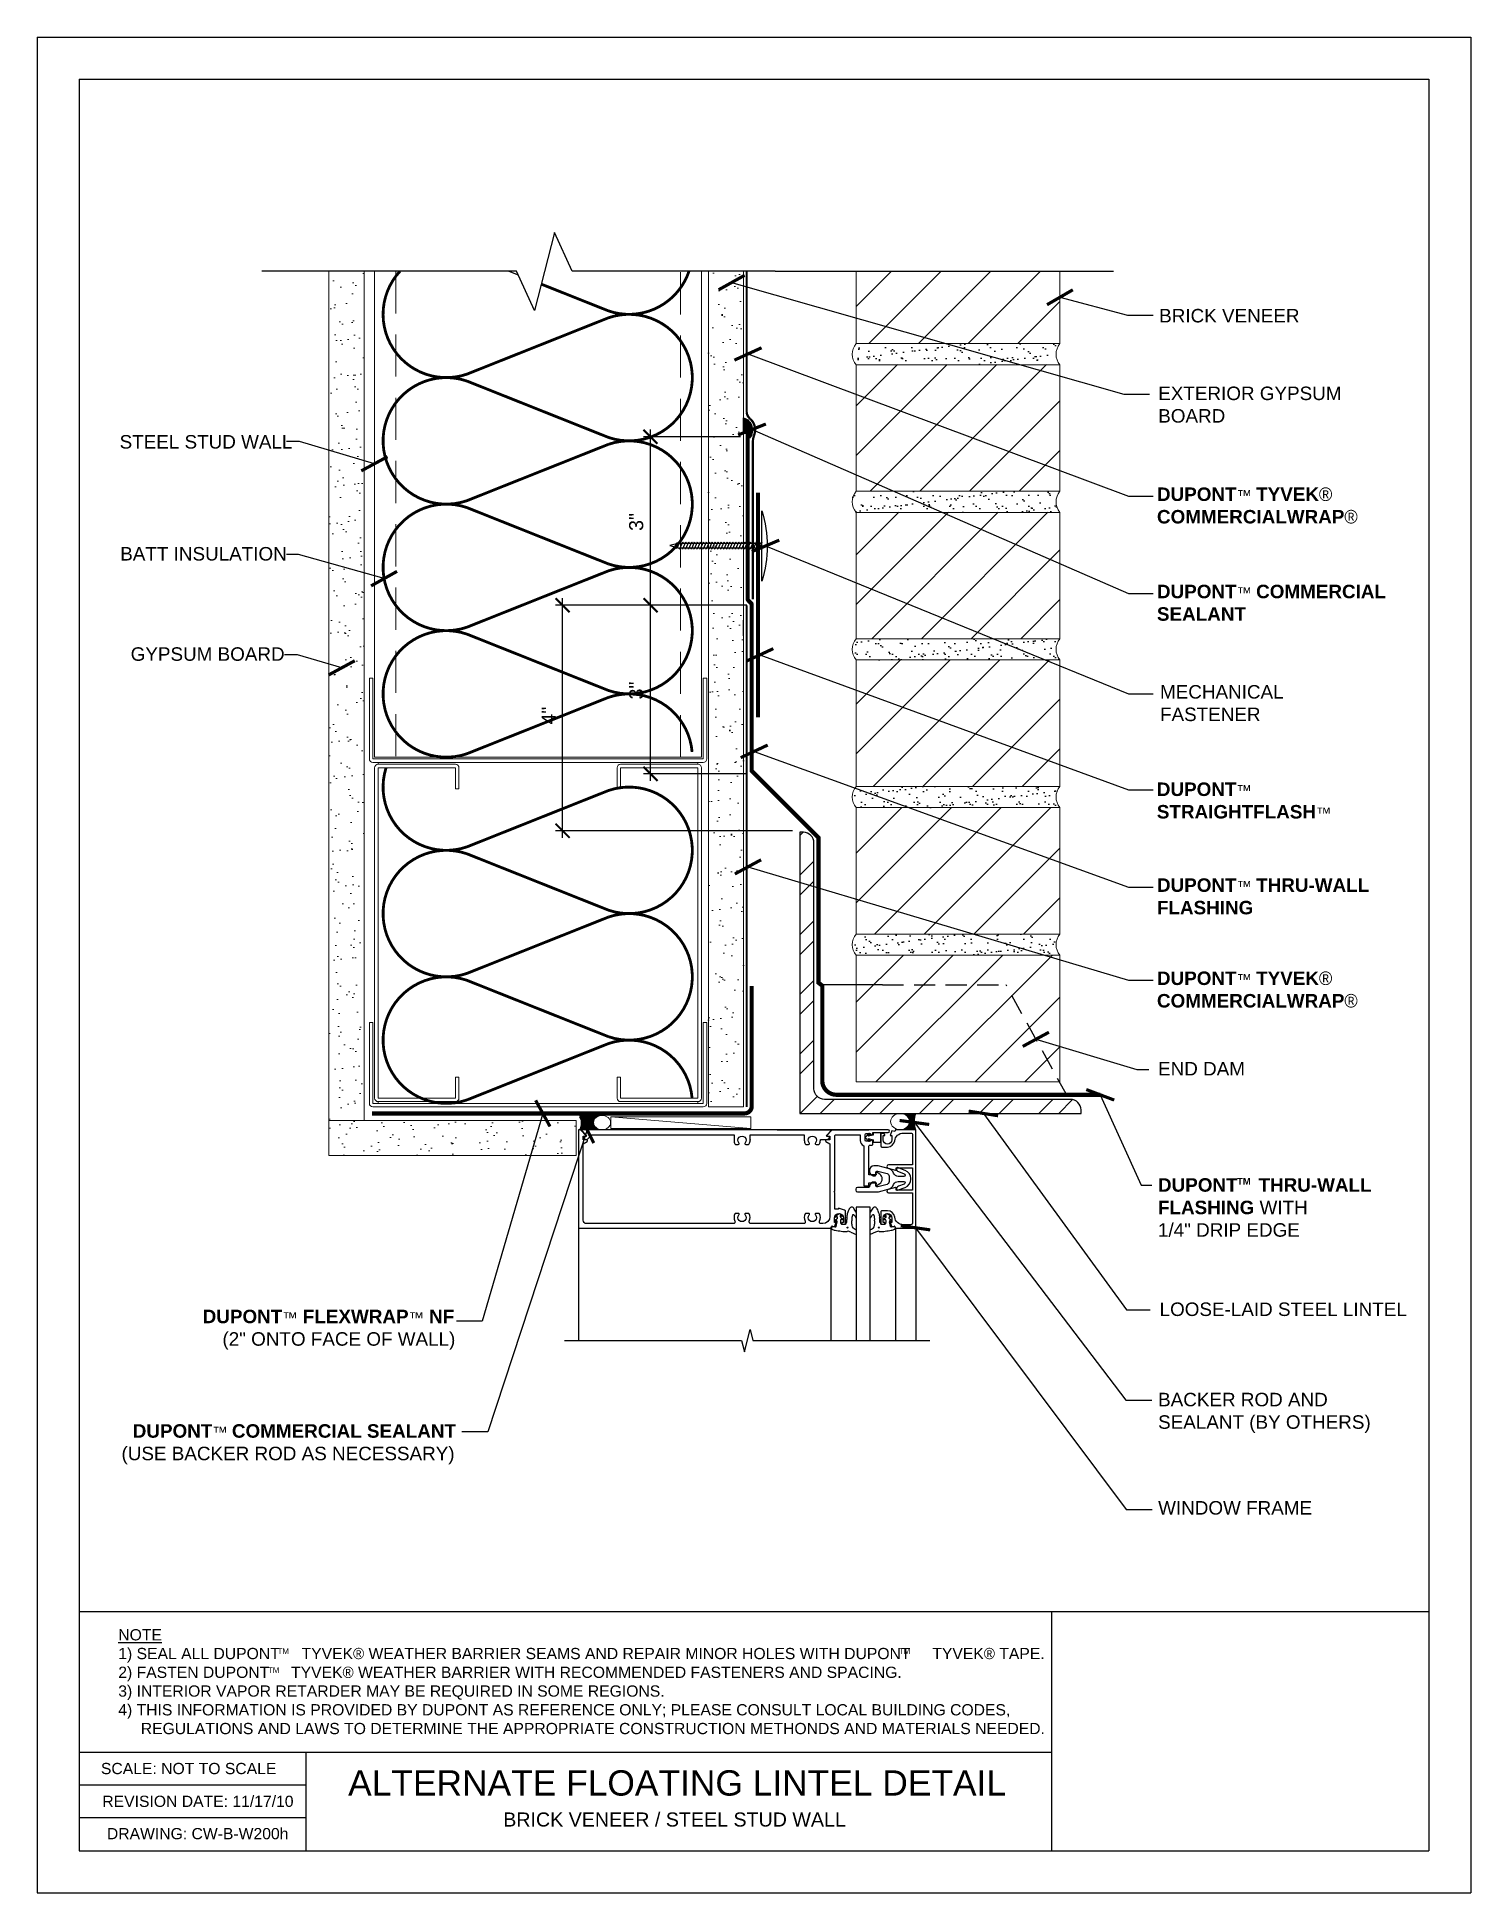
# Model space of a CAD drawing. Extents: x 520 to 545.5, y 238.7 to 271.7.
import ezdxf

# ---------------------------------------------------------------- set-up
doc = ezdxf.new("R2010")
doc.units = 0
doc.header["$LTSCALE"] = 1.5
doc.header["$MEASUREMENT"] = 0
doc.header["$PDMODE"] = 34
doc.linetypes.add('DASHED', pattern=[0.75, 0.5, -0.25])
doc.linetypes.add('HIDDEN', pattern=[0.375, 0.25, -0.125])
doc.layers.get('0').update_dxf_attribs({"color": 8, "linetype": 'CONTINUOUS'})
doc.layers.get('Defpoints').update_dxf_attribs({"linetype": 'CONTINUOUS'})
for name, color, linetype in [('8x11-ttb$0$B', 5, 'CONTINUOUS'), ('CMU', 250, 'CONTINUOUS'), ('DuPont Self-Adhered Flashing', 252, 'CONTINUOUS'), ('DuPont Thru-Wall Flashing', 252, 'CONTINUOUS'), ('INSULATION', 241, 'CONTINUOUS'), ('SEALANT', 250, 'CONTINUOUS'), ('Storefront Window', 250, 'CONTINUOUS'), ('StraightFlash', 252, 'CONTINUOUS'), ('STRUCTURE', 250, 'CONTINUOUS'), ('TEXT', 7, 'CONTINUOUS')]:
    doc.layers.add(name, color=color, linetype=linetype)
for name, color, linetype, lineweight in [('A-Backer Rod', 250, 'CONTINUOUS', 15), ('A-Sealant', 250, 'CONTINUOUS', 15), ('brick', 250, 'CONTINUOUS', 5), ('Gyp Board', 250, 'CONTINUOUS', 20), ('Metal Stud', 250, 'CONTINUOUS', 18), ('Shims', 250, 'CONTINUOUS', 25)]:
    doc.layers.add(name, color=color, linetype=linetype, lineweight=lineweight)
doc.layers.add('TYVEK Commercial Wrap D', color=7, linetype='DASHED', true_color=0x00538e)
doc.layers.add('Tyvek CommercialWrap', color=7, linetype='DASHED', true_color=0x00538e)
doc.layers.add('VIEWPORT', color=7, linetype='CONTINUOUS', plot=False)
doc.styles.add('DETAILS', font='sanss___.ttf', dxfattribs={"height": 1})
doc.styles.add('MS-STANDARD', font='ARIAL.TTF')
doc.dimstyles.new('ARCH_1_1-2_IN', dxfattribs={"dimscale": 0, "dimtxt": 0.09375, "dimasz": 0.09375, "dimexe": 0.0625, "dimexo": 0.0625, "dimgap": 0.0625, "dimtad": 1, "dimdec": 4, "dimlfac": 8, "dimzin": 3, "dimdsep": 46, "dimlunit": 4, "dimtxsty": 'Standard', "dimblk1": 'ARCHTICK', "dimblk2": 'ARCHTICK', "dimsah": 1, "dimcen": 0.0625, "dimdle": 0.0625, "dimclrd": 256, "dimclre": 256, "dimclrt": 256, "dimadec": 0, "dimazin": 0, "dimtfac": 1, "dimtdec": 4, "dimtmove": 0, "dimatfit": 3, "dimldrblk": 'ARCHTICK', "dimfxl": 1, "dimfrac": 2, "dimtolj": 1, "dimtzin": 0, "dimlwd": -1, "dimlwe": -1, "dimarcsym": 0})
doc.dimstyles.new('MS-ARCH_6_IN', dxfattribs={"dimtxt": 0.25, "dimasz": 0.25, "dimexe": 0.125, "dimexo": 0.125, "dimgap": 0.125, "dimtad": 1, "dimdec": 4, "dimzin": 3, "dimdsep": 46, "dimlunit": 4, "dimtxsty": 'MS-STANDARD', "dimblk1": 'ARCHTICK', "dimblk2": 'ARCHTICK', "dimsah": 1, "dimcen": 0.25, "dimdle": 0.125, "dimclrd": 256, "dimclre": 256, "dimclrt": 256, "dimadec": 0, "dimazin": 0, "dimtfac": 1, "dimtdec": 4, "dimtmove": 0, "dimatfit": 3, "dimldrblk": 'ARCHTICK', "dimfxl": 1, "dimfrac": 2, "dimtolj": 1, "dimtzin": 0, "dimlwd": -1, "dimlwe": -1, "dimarcsym": 0})

msp = doc.modelspace()

# ---------------------------------------------------------------- texts
at = {"layer": 'TEXT', "style": 'DETAILS'}
for s, insert, char_height, width, attachment_point in [('BRICK VENEER', (539.9955821485521, 266.8375684895614), 0.239999999976, 6.521350676943849, 1), ('EXTERIOR GYPSUM \\PBOARD', (539.9787749994234, 265.4563250653628), 0.239999999976, 6.521350676943849, 1), ('STEEL STUD WALL', (521.506696810693, 264.5946531192719), 0.239999999976, 6.521350676943849, 1), ('{\\fSansSerif|b1|i0|c2|p2;DUPONT\\fArial|b0|i0|c0|p32;\\H0.8125x;™\\fArial|b1|i0|c0|p32; \\fSansSerif|b1|i0|c2|p2;\\H1.2308x;TYVEK\\fSymbol|b0|i0|c2|p18;â} \\P{\\fSansSerif|b1|i0|c2|p2;COMMERCIALWRAP\\fSymbol|b0|i0|c2|p18;â}', (539.9562706651377, 263.6625639498104), 0.239999999976, 7.112845512646311, 1), ('BATT INSULATION', (521.5177880978558, 262.6036529996184), 0.239999999976, 6.521350676943849, 1), ('{\\fSansSerif|b1|i0|c2|p2;DUPONT\\fArial|b0|i0|c0|p32;\\H0.8125x;™\\fArial|b1|i0|c0|p32; \\H1.2308x;COMMERCIAL\\PSEALANT}', (539.9562706651377, 261.9328874747523), 0.239999999976, 7.112845512646311, 1), ('GYPSUM BOARD', (521.7037244941916, 260.8203846187851), 0.239999999976, 6.521350676943849, 1), ('MECHANICAL \\PFASTENER ', (540.0105227017107, 260.1484298486801), 0.239999999976, 6.521350676943849, 1), ('{\\fSansSerif|b1|i0|c2|p2;\\H0.99997x;DUPONT\\fArial|b0|i0|c0|p32;\\H0.8125x;™\\fArial|b1|i0|c0|p32; \\P\\H1.2308x;STRAIGHTFLASH\\fArial|b0|i0|c0|p32;\\H0.81248x;™}', (539.9540835790558, 258.4163203563328), 0.239999999976, 6.521350676943849, 1), ('{\\fSansSerif|b1|i0|c2|p2;DUPONT\\fArial|b0|i0|c0|p32;\\H0.8125x;™\\fArial|b1|i0|c0|p32; \\H1.2308x;THRU-WALL\\PFLASHING}', (539.9562706651377, 256.7119699730245), 0.239999999976, 7.112845512646311, 1), ('{\\fSansSerif|b1|i0|c2|p2;DUPONT\\fArial|b0|i0|c0|p32;\\H0.8125x;™\\fArial|b1|i0|c0|p32; \\fSansSerif|b1|i0|c2|p2;\\H1.2308x;TYVEK\\fSymbol|b0|i0|c2|p18;â} \\P{\\fSansSerif|b1|i0|c2|p2;COMMERCIALWRAP\\fSymbol|b0|i0|c2|p18;â}', (539.9562706651377, 255.0553054635427), 0.239999999976, 7.112845512646311, 1), ('END DAM', (539.9755754528528, 253.4464779593961, -2.979996827461446e-09), 0.239999999976, 6.521350676943849, 1), ('\\A1;{\\fSansSerif|b1|i0|c2|p2;DUPONT    THRU-WALL\\PFLASHING} WITH \\P1/4" DRIP EDGE', (539.9746110141955, 250.85797812849), 0.24, 5.838992667675484, 4), ('LOOSE-LAID STEEL LINTEL', (540.0032170914815, 249.1694183401005), 0.239999999976, 4.621336978277805, 1), ('\\pi2.1509;{\\fSansSerif|b1|i0|c2|p2;DUPONT\\fArial|b0|i0|c0|p32;\\H0.8125x;™\\fSansSerif|b1|i0|c2|p2;\\H1.2308x; FLEXWRAP\\fArial|b0|i0|c0|p32;\\H0.81248x;™\\fSansSerif|b1|i0|c2|p2;\\H1.2308x; NF\\fSansSerif|b0|i0|c2|p2; }\\P\\pi2.5023;(2" ONTO FACE OF WALL)', (520.8334154509271, 249.0413348116435), 0.239999999976, 6.521350676943849, 1), ('BACKER ROD AND \\PSEALANT (BY OTHERS)', (539.9766086951979, 247.5635144868827), 0.239999999976, 6.521350676943849, 1), ('\\pi1.421;{\\fSansSerif|b1|i0|c2|p2;DUPONT\\fArial|b0|i0|c0|p32;\\H0.8125x;™\\fArial|b1|i0|c0|p32; \\H1.2308x;COMMERCIAL SEALANT\\P\\pi1.2207;\\fArial|b0|i0|c0|p32;\\H0.99998x;(USE BACKER ROD AS NECESSARY)}', (520.3194845911639, 247.0050703824543), 0.239999999976, 7.112845512646311, 1), ('WINDOW FRAME', (539.9773843268308, 245.6383514920592), 0.239999999976, 6.521350676943849, 1), ('{\\LNOTE}\\P1) SEAL ALL DUPONT     TYVEK{\\fSymbol|b0|i0|c2|p18;â} WEATHER BARRIER SEAMS AND REPAIR MINOR HOLES WITH DUPONT     TYVEK{\\fSymbol|b0|i0|c2|p18;â} TAPE.\\P2) FASTEN DUPONT     TYVEK{\\fSymbol|b0|i0|c2|p18;â} WEATHER BARRIER WITH RECOMMENDED FASTENERS AND SPACING.\\P3) INTERIOR VAPOR RETARDER MAY BE REQUIRED IN SOME REGIONS.\\P\\pi-0.4,l0.4;4) THIS INFORMATION IS PROVIDED BY DUPONT AS REFERENCE ONLY; PLEASE CONSULT LOCAL BUILDING CODES, \\P\\pi0;REGULATIONS AND LAWS TO DETERMINE THE APPROPRIATE CONSTRUCTION METHONDS AND MATERIALS NEEDED.', (521.4828874191251, 243.3605596774662), 0.2, 17.86766613901219, 1), ('TM', (524.3166664497546, 243.018522808153), 0.1, 8.310000000000002, 1), ('TM', (535.3669457802641, 243.0215165398849), 0.1, 8.310000000000002, 1), ('TM', (524.1466891809594, 242.6832874440815), 0.1, 8.310000000000002, 1), ('\\pi-0.033334,l0.033334,t0.1;SCALE: NOT TO SCALE', (521.1744466556706, 240.9824682274755), 0.2, 16.26451670448571, 1), ('\\pi0.96349;{\\H0.9x;ALTERNATE FLOATING LINTEL DETAIL \\P\\pi3.7223;\\H0.55556x;BRICK VENEER / STEEL STUD WALL}', (524.6074203935159, 240.8507600354401), 0.5, 13.39364764594225, 1), ('\\pi-0.033334,l0.033334,t0.1;REVISION DATE: 11/17/10', (521.199372851552, 240.3994314952547), 0.2, 16.26451670448571, 1), ('\\pi-0.033334,l0.033334,t0.1;DRAWING: CW-B-W200h', (521.2806892412159, 239.8243955528471), 0.2, 16.26451670448571, 1)]:
    msp.add_mtext(s, dxfattribs=dict(at, insert=insert, char_height=char_height, width=width, attachment_point=attachment_point))
at = {"layer": 'TEXT', "insert": (541.3813516521186, 251.3228667950214), "char_height": 0.12, "attachment_point": 4, "style": 'DETAILS'}
msp.add_mtext('{\\fSansSerif|b1|i0|c2|p2;TM}', dxfattribs=at)

# ---------------------------------------------------------------- blocks, each defined once
blk = doc.blocks.new('_ArchTick')
at = {"color": 0, "linetype": 'ByBlock', "const_width": 0.15}
blk.add_lwpolyline([(-0.5, -0.5), (0.5, 0.5)], dxfattribs=at)
blk = doc.blocks.new('*D1')
at = {"layer": 'Defpoints', "color": 0}
for p in [(1501.951557127201, 1201.213245308938, 2.979996827461446e-09), (1503.598577672311, 1201.213245308938, 5.959993654922892e-09), (1506.167910416462, 1197.202822316082, -2.979996827461446e-09)]:
    blk.add_point(p, dxfattribs=at)
at = {"layer": 'TEXT'}
for p, q in [((1503.473577672311, 1201.213245308938, 2.979996827461446e-09), (1501.826557127201, 1201.213245308938, 2.979996827461446e-09)), ((1501.951557127201, 1197.077822316082, 2.979996827461446e-09), (1501.951557127201, 1201.338245308938, 2.979996827461446e-09)), ((1506.042910416462, 1197.202822316082, 2.979996827461446e-09), (1501.826557127201, 1197.202822316082, 2.979996827461446e-09))]:
    blk.add_line(p, q, dxfattribs=at)
at = {"layer": 'TEXT', "xscale": 0.25, "yscale": 0.25, "zscale": 0.25}
for p, rotation in [((1501.951557127201, 1201.213245308938, 2.979996827461446e-09), 90), ((1501.951557127201, 1197.202822316082, 2.979996827461446e-09), 270)]:
    blk.add_blockref('_ArchTick', p, dxfattribs=dict(at, rotation=rotation))
at = {"layer": 'TEXT', "insert": (1501.701557127201, 1199.250298483298, 2.979996827461446e-09), "char_height": 0.25, "attachment_point": 5, "rotation": 90, "style": 'MS-STANDARD'}
blk.add_mtext('\\A1;4"', dxfattribs=at)
blk = doc.blocks.new('*D2')
at = {"layer": 'Defpoints', "color": 0}
for p in [(1503.514342279611, 1204.210693547218, 2.979996827461446e-09), (1505.242127748783, 1204.210693547218), (1505.354025099271, 1201.213245308938, 2.979996827461446e-09)]:
    blk.add_point(p, dxfattribs=at)
at = {"layer": 'TEXT'}
for p, q in [((1505.117127748783, 1204.210693547218, 2.979996827461446e-09), (1503.389342279611, 1204.210693547218, 2.979996827461446e-09)), ((1503.514342279611, 1201.088245308938, 2.979996827461446e-09), (1503.514342279611, 1204.335693547218, 2.979996827461446e-09)), ((1505.229025099271, 1201.213245308938, 2.979996827461446e-09), (1503.389342279611, 1201.213245308938, 2.979996827461446e-09))]:
    blk.add_line(p, q, dxfattribs=at)
at = {"layer": 'TEXT', "xscale": 0.25, "yscale": 0.25, "zscale": 0.25}
for p, rotation in [((1503.514342279611, 1204.210693547218, 2.979996827461446e-09), 90), ((1503.514342279611, 1201.213245308938, 2.979996827461446e-09), 270)]:
    blk.add_blockref('_ArchTick', p, dxfattribs=dict(at, rotation=rotation))
at = {"layer": 'TEXT', "insert": (1503.26161376665, 1202.69402509365, 2.979996827461446e-09), "char_height": 0.25, "attachment_point": 5, "rotation": 90, "style": 'MS-STANDARD'}
blk.add_mtext('\\A1;3"', dxfattribs=at)
blk = doc.blocks.new('*D3')
at = {"layer": 'Defpoints', "color": 0}
for p in [(1503.514342279611, 1201.213245308938, 2.979996827461446e-09), (1505.242127748783, 1201.213245308938), (1505.354025099271, 1198.215797070658, 2.979996827461446e-09)]:
    blk.add_point(p, dxfattribs=at)
at = {"layer": 'TEXT'}
for p, q in [((1505.117127748783, 1201.213245308938, 2.979996827461446e-09), (1503.389342279611, 1201.213245308938, 2.979996827461446e-09)), ((1503.514342279611, 1198.090797070658, 2.979996827461446e-09), (1503.514342279611, 1201.338245308938, 2.979996827461446e-09)), ((1505.229025099271, 1198.215797070658, 2.979996827461446e-09), (1503.389342279611, 1198.215797070658, 2.979996827461446e-09))]:
    blk.add_line(p, q, dxfattribs=at)
at = {"layer": 'TEXT', "xscale": 0.25, "yscale": 0.25, "zscale": 0.25}
for p, rotation in [((1503.514342279611, 1201.213245308938, 2.979996827461446e-09), 90), ((1503.514342279611, 1198.215797070658, 2.979996827461446e-09), 270)]:
    blk.add_blockref('_ArchTick', p, dxfattribs=dict(at, rotation=rotation))
at = {"layer": 'TEXT', "insert": (1503.26161376665, 1199.69657685537, 2.979996827461446e-09), "char_height": 0.25, "attachment_point": 5, "rotation": 90, "style": 'MS-STANDARD'}
blk.add_mtext('\\A1;3"', dxfattribs=at)

# ---------------------------------------------------------------- dimensions: what is measured, and where the dimension line sits
at = {"layer": 'TEXT'}
for base, p1, p2, picture, middle in [((530.9483896048941, 264.5657408452519, 2.979996827461446e-09), (532.7880724245535, 261.5682926069719, 2.979996827461446e-09), (532.6761750740664, 264.5657408452519), '*D2', (530.9483896048939, 263.0490723916844, 2.979996827461446e-09)), ((529.3856044524841, 261.5682926069719, 2.979996827461446e-09), (533.6019577417449, 257.5578696141158, -2.979996827461446e-09), (531.0326249975944, 261.5682926069719, 5.959993654922892e-09), '*D1', (529.3856044524839, 259.6053457813323, 2.979996827461446e-09)), ((530.9483896048941, 261.5682926069719, 2.979996827461446e-09), (532.7880724245535, 258.570844368692, 2.979996827461446e-09), (532.6761750740664, 261.5682926069719), '*D3', (530.9483896048939, 260.0516241534044, 2.979996827461446e-09))]:
    dim = msp.add_linear_dim(base=base, p1=p1, p2=p2, angle=90, dimstyle='MS-ARCH_6_IN', dxfattribs=at)
    dim.commit()
    dim.dimension.update_dxf_attribs({"geometry": picture, "text_midpoint": middle, "dimtype": 128, "insert": (-972.565952674717, -939.6449527019658)})

# ---------------------------------------------------------------- hatches: boundary and pattern name
at = {"layer": 'brick'}
h = msp.add_hatch(dxfattribs=at)
h.set_pattern_fill('_USER', color=256, scale=0.625, angle=45, style=0, pattern_type=0)
h.set_pattern_definition([(45, (415.4628217438435, 423.5111520633036), (-0.4419417382415922, 0.4419417382415922), [])])
h.paths.add_polyline_path([(538.2301988462589, 263.5977305140539), (538.2301988462584, 265.8477305140539), (534.6051988462586, 265.8477305140539), (534.6051988462586, 263.5977305140539)])
h.paths.add_polyline_path([(538.2301988462586, 260.9727305140539), (538.2301988462586, 263.2227305140539), (534.6051988462586, 263.2227305140539), (534.6051988462586, 260.9727305140539)])
h.paths.add_polyline_path([(534.6051988462589, 260.5977305140539), (534.6051988462586, 258.3477305140539), (538.2301988462586, 258.3477305140539), (538.2301988462586, 260.5977305140539)])
h.paths.add_polyline_path([(534.6051988462586, 257.9727305140539), (534.6051988462586, 255.7227305140539), (538.2301988462586, 255.7227305140539), (538.2301988462586, 257.9727305140539)])
h.paths.add_polyline_path([(538.2301988462586, 255.3477305140539), (534.6051988462586, 255.3477305140539), (534.6051988462589, 254.9727305140536), (537.1136347629717, 254.9727305140539), (538.1486333481287, 253.0977305140536), (538.2301988462589, 253.0977305140539)])
h.paths.add_polyline_path([(537.1136347629717, 254.9727305140539), (534.6051988462589, 254.9727305140539), (534.6051988462586, 253.0977305140539), (538.1486333481287, 253.0977305140536)], flags=16)
h.paths.add_polyline_path([(538.2301988462586, 267.5088683484621), (534.6051988462584, 267.5088683484621), (534.6051988462584, 266.2227305140539), (538.2301988462586, 266.2227305140539)])
at = {"layer": 'CMU'}
h = msp.add_hatch(dxfattribs=at)
h.set_pattern_fill('AR-SAND', color=256, scale=0.15, style=0)
h.set_pattern_definition([(37.50000000000001, (214.0744866584457, 278.9051425568107), (-0.009449003716441223, 0.2890235653519738), [0, -0.228, 0, -0.255, 0, -0.24375]), (7.499999999999999, (214.0744866584457, 278.9051425568107), (0.2654665057901591, 0.423321909784461), [0, -0.123, 0, -0.2055, 0, -0.07875]), (327.5, (213.8899866584457, 278.9051425568107), (0.4671212792627242, 0.0008488580305446746), [0, -0.075, 0, -0.27, 0, -0.3525]), (317.5, (213.8899866584457, 278.9051425568107), (0.450918990685844, 0.1316513347401374), [0, -0.0375, 0, -0.177, 0, -0.2025])])
h.paths.add_polyline_path([(538.2301988462586, 266.2198637799809), (534.6051988462586, 266.2198637799809, 0.3636398934486824), (534.6051988462586, 265.8448637799809), (538.2301988462586, 265.8448637799809, -0.3636398934486824)])
h.paths.add_polyline_path([(538.2301988462586, 263.5948637799809), (534.6051988462586, 263.5948637799809, 0.3636398934486824), (534.6051988462586, 263.2198637799809), (538.2301988462586, 263.2198637799809, -0.3636398934486824)])
h.paths.add_polyline_path([(538.2301988462586, 260.9698637799809), (534.6051988462586, 260.9698637799809, 0.3636398934486845), (534.6051988462586, 260.5948637799809), (538.2301988462586, 260.5948637799809, -0.3636398934486845)])
h.paths.add_polyline_path([(538.2301988462586, 258.3448637799809), (534.6051988462586, 258.3448637799809, 0.3636398934486845), (534.6051988462586, 257.9698637799809), (538.2301988462586, 257.9698637799809, -0.3636398934486845)])
h.paths.add_polyline_path([(538.2301988462586, 255.7198637799809), (534.6051988462586, 255.7198637799809, 0.3636398934486845), (534.6051988462586, 255.3448637799809), (538.2301988462586, 255.3448637799809, -0.3636398934486845)])
at = {"layer": 'Gyp Board'}
h = msp.add_hatch(dxfattribs=at)
h.set_pattern_fill('AR-SAND', color=256, scale=0.25, style=0)
h.set_pattern_definition([(37.50000000000001, (561.9740525186937, 240.6620428249491), (-0.01574833952740204, 0.4817059422532897), [0, -0.38, 0, -0.425, 0, -0.40625]), (7.499999999999999, (561.9740525186937, 240.6620428249491), (0.4424441763169318, 0.7055365163074351), [0, -0.205, 0, -0.3425, 0, -0.13125]), (327.5, (561.6665525186936, 240.6620428249491), (0.7785354654378738, 0.001414763384241124), [0, -0.125, 0, -0.45, 0, -0.5875]), (317.5, (561.6665525186936, 240.6620428249491), (0.7515316511430733, 0.2194188912335623), [0, -0.0625, 0, -0.295, 0, -0.3375])])
h.paths.add_polyline_path([(525.8551988462591, 267.5088683484621), (525.6802081024969, 267.5088683484621), (525.2301988462591, 267.5088683484621), (525.2301988462586, 252.4075781157433), (525.8551988462586, 252.4075781157433)])
h.paths.add_polyline_path([(532.6051988462586, 267.5088683484621), (531.9801988462589, 267.5088683484621), (531.9801988462586, 252.6475781157435), (532.6051988462586, 252.6475781157435)])
h = msp.add_hatch(dxfattribs=at)
h.set_pattern_fill('AR-SAND,_O', color=256, scale=0.25, angle=-90.00000000000001)
h.set_pattern_definition([(127.5, (1086.270083046623, -1529.742196743328), (-0.4817059422532897, -0.01574833952740195), [0, -0.38, 0, -0.425, 0, -0.40625]), (97.49999999999987, (1086.270083046623, -1529.742196743328), (-0.705536516307435, 0.4424441763169319), [0, -0.205, 0, -0.3425, 0, -0.13125]), (57.49999999999998, (1086.270083046623, -1530.049696743328), (-0.001414763384240926, 0.7785354654378738), [0, -0.1249999999999994, 0, -0.4499999999999978, 0, -0.5874999999999956]), (47.49999999999996, (1086.270083046623, -1530.049696743328), (-0.2194188912335621, 0.7515316511430734), [0, -0.0625, 0, -0.295, 0, -0.3375])])
h.paths.add_polyline_path([(525.2301988462586, 252.4075781157433), (525.2301988462586, 251.7825781157433), (529.6248473754049, 251.7825781157433), (529.6248473754049, 252.4075781157433)])
at = {"layer": 'SEALANT', "linetype": 'Continuous'}
h = msp.add_hatch(color=256, dxfattribs=at)
edge = h.paths.add_edge_path()
edge.add_arc((532.5309468125322, 264.6828823695387), 0.2317706540635139, -37.84828608386772, 71.3147839184781, ccw=False)
edge.add_line((532.7139617754817, 264.5406742142816), (532.7138430133994, 264.6196100682157))
edge.add_line((532.7138430133994, 264.6196100682157), (532.6051988462589, 264.6196100682157))
edge.add_line((532.6051988462589, 264.6196100682157), (532.6051988462589, 264.9024370815639))
at = {"layer": 'SEALANT'}
h = msp.add_hatch(color=256, dxfattribs=at)
h.dxf.hatch_style = 1
edge = h.paths.add_edge_path()
edge.add_arc((529.4304731409138, 252.3683922549856), 0.2792165669671467, 333.1394719912861, 386.86052800861216, ccw=False)
edge.add_line((529.6795647553652, 252.2422365619752), (530.0870463288468, 252.2422365619752))
edge.add_ellipse((530.0870463288479, 252.3683922549856), major_axis=(0.1516421285032117, -9.28509570360912e-18), ratio=0.8319303761802328, start_angle=90, end_angle=270, ccw=False)
edge.add_line((530.0870463288429, 252.4945479479959), (529.6795647553654, 252.4945479479957))
h = msp.add_hatch(color=256, dxfattribs=at)
h.dxf.hatch_style = 1
edge = h.paths.add_edge_path()
edge.add_line((535.6702783595892, 252.5314070017391), (535.3872959435867, 252.5314070017391))
edge.add_ellipse((535.3872959435871, 252.3868212940438), major_axis=(0.1676046770705811, -4.104995049419623e-17), ratio=0.8626591466456877, start_angle=270, end_angle=450, ccw=False)
edge.add_line((535.3872959435869, 252.242235586348), (535.6685437727836, 252.242235586348))
edge.add_arc((536.0391965258241, 252.3846031461042), 0.3970541341018255, 158.3008732832439, 201.0117606362948, ccw=False)
at = {"layer": 'STRUCTURE'}
h = msp.add_hatch(dxfattribs=at)
h.set_pattern_fill('ANSI32', color=256, scale=2, style=0)
h.set_pattern_definition([(45, (-1068.543397274616, -375.9385407669716), (-0.5303300858899106, 0.5303300858899107), []), (45, (-1068.189843884616, -375.9385407669716), (-0.5303300858899106, 0.5303300858899107), [])])
edge = h.paths.add_edge_path()
edge.add_line((533.8551988462586, 252.9689122041284), (533.8551988462586, 257.3439122041284))
edge.add_arc((533.6676988462586, 257.3439122041284), 0.1875, 0, 90)
edge.add_line((533.6676988462586, 257.5314122041284), (533.6051988462586, 257.5314122041284))
edge.add_line((533.6051988462586, 257.5314122041284), (533.6051988462586, 252.5314122041284))
edge.add_line((533.6051988462586, 252.5314122041284), (538.6051988462586, 252.5314122041284))
edge.add_line((538.6051988462586, 252.5314122041284), (538.6051988462586, 252.5939122041284))
edge.add_arc((538.4176988462586, 252.5939122041284), 0.1875, 0, 90)
edge.add_line((538.4176988462586, 252.7814122041284), (534.0426988462586, 252.7814122041284))
edge.add_arc((534.0426988462586, 252.9689122041284), 0.1875, 180, 270, ccw=False)

# ---------------------------------------------------------------- linework, layer by layer
at = {"layer": '8x11-ttb$0$B', "color": 7}
for p, q in [((520.7894524180508, 270.9209955579597), (520.7894524180508, 239.4209955579597)), ((520.7894524180508, 270.9209955579597), (544.7894524180508, 270.9209955579597)), ((544.7894524180508, 270.9209955579597), (544.7894524180508, 239.4209955579597)), ((520.7894524180508, 241.1716618228031), (538.0779994308898, 241.1716618228031)), ((520.7894524180508, 239.4209955579597), (544.7894524180508, 239.4209955579597))]:
    msp.add_line(p, q, dxfattribs=at)
for points in [[(544.7894524180508, 243.6663158712306), (520.7894524180508, 243.6663158712306)], [(538.0779994308898, 243.6663158712306), (538.0779994308898, 239.4209955579597)], [(524.8171585793825, 241.1716618228031), (524.8171585793825, 239.4209955579597)], [(524.8171585793825, 240.5880618228032), (520.7894524180508, 240.5880618228032)], [(524.8171585793825, 240.0044618228033), (520.7894524180508, 240.0044618228033)]]:
    msp.add_lwpolyline(points, dxfattribs=at)
at = {"layer": 'A-Backer Rod'}
for centre, major_axis, ratio in [((530.0870463288479, 252.3683922549853), (0.1516421285032117, -9.285095703609124e-18), 0.8319303761802328), ((535.3872959435869, 252.3868212940438, -2.979996827461446e-09), (0.1676046770705812, -4.104995049419628e-17), 0.8626591466456875)]:
    msp.add_ellipse(centre, major_axis=major_axis, ratio=ratio, dxfattribs=at)
at = {"layer": 'A-Sealant'}
msp.add_arc((536.0391965258243, 252.3846031461042, -2.979996827461446e-09), 0.3970541341021705, 158.3008732832478, 201.0117606362639, dxfattribs=at)
at = {"layer": 'brick', "linetype": 'Continuous', "elevation": -2.979996827461446e-09}
msp.add_lwpolyline([(534.6051988462586, 267.5088683484621), (534.6051988462586, 266.2198640135246), (538.2301988462586, 266.2198640135246), (538.2301988462586, 267.5088683484621)], dxfattribs=at)
for points in [[(534.6051988462586, 263.5948640135246), (538.2301988462586, 263.5948640135246), (538.2301988462586, 265.8448640135246), (534.6051988462586, 265.8448640135246)], [(534.6051988462586, 260.9698640135246), (538.2301988462586, 260.9698640135246), (538.2301988462586, 263.2198640135246), (534.6051988462586, 263.2198640135246)], [(534.6051988462586, 258.3448640135246), (538.2301988462586, 258.3448640135246), (538.2301988462586, 260.5948640135246), (534.6051988462586, 260.5948640135246)], [(534.6051988462586, 255.7198640135246), (538.2301988462586, 255.7198640135246), (538.2301988462586, 257.9698640135246), (534.6051988462586, 257.9698640135246)], [(534.6051988462586, 253.0948640135246), (538.2301988462586, 253.0948640135246), (538.2301988462586, 255.3448640135246), (534.6051988462586, 255.3448640135246)]]:
    msp.add_lwpolyline(points, close=True, dxfattribs=at)
at = {"layer": 'brick', "linetype": 'Continuous'}
for centre in [(534.8289176036903, 266.0323640135246, -2.979996827461446e-09), (538.4539176036903, 266.0323640135246, -2.979996827461446e-09), (534.8289176036903, 263.4073640135246, -2.979996827461446e-09), (538.4539176036903, 263.4073640135246, -2.979996827461446e-09), (534.8289176036903, 260.7823640135246, -2.979996827461446e-09), (538.4539176036903, 260.7823640135246, -2.979996827461446e-09), (534.8289176036903, 258.1573640135246, -2.979996827461446e-09), (538.4539176036903, 258.1573640135246, -2.979996827461446e-09), (534.8289176036903, 255.5323640135246, -2.979996827461446e-09), (538.4539176036903, 255.5323640135246, -2.979996827461446e-09)]:
    msp.add_arc(centre, 0.2919012374533256, 140.0334297092326, 219.9665702907674, dxfattribs=at)
at = {"layer": 'DuPont Self-Adhered Flashing', "const_width": 0.075}
msp.add_lwpolyline([(525.9984403991944, 252.5320435731226), (532.6233716111435, 252.5320435731226, 0.414213562373095), (532.7483716111435, 252.6570435731226), (532.7483716111437, 254.7957357121925)], format="xyb", dxfattribs=at)
at = {"layer": 'DuPont Thru-Wall Flashing'}
msp.add_line((535.0728288587864, 254.8155501370936, -2.979996827461446e-09), (533.9929359998607, 254.8155501370936, -2.979996827461447e-09), dxfattribs=at)
at = {"layer": 'DuPont Thru-Wall Flashing', "linetype": 'HIDDEN'}
for p, q in [((535.0728288587864, 254.8155501370936, -2.979996827461446e-09), (537.2723673258386, 254.8155501370939, -2.979996827461446e-09)), ((538.3709935065688, 252.8252825962388), (537.2723673258386, 254.8155501370939))]:
    msp.add_line(p, q, dxfattribs=at)
at = {"layer": 'DuPont Thru-Wall Flashing'}
msp.add_lwpolyline([(532.6761750740664, 264.6195809724968, 0.075, 0.075, 0), (532.6761750740661, 261.6883116967745, 0.075, 0.075, 0.1989123673802063), (532.6908197350069, 261.6529563577149, 0.075, 0.075, 0), (532.7337269502032, 261.6100491425188, 0.075, 0.075, -0.1989123673802063), (532.748371611144, 261.5746938034592, 0.075, 0.075, 0), (532.7483716111437, 258.6224459354326, 0.075, 0.075, 0), (533.937997175547, 257.4328203710295, 0.075, 0.075, 0), (533.9379971755473, 254.8537483929842, 0.075, 0.075, 0), (534.0040305157427, 254.8033170215465, 0.075, 0.075, 0), (534.0040305157427, 253.1136841740097, 0.075, 0.075, 0.414157893119434), (534.2539829981276, 252.8636841785258, 0.075, 0.075, 0), (538.9478288587864, 252.862792017065, 0, 0, 0)], format="xyseb", dxfattribs=at)
at = {"layer": 'Gyp Board', "elevation": -2.979996827461446e-09}
for points in [[(525.2301988462591, 267.5088683484621), (525.2301988462586, 252.4075781157433), (525.8551988462586, 252.4075781157433), (525.8551988462591, 267.5088683484621)], [(532.6051988462589, 267.5088683484621), (532.6051988462586, 252.6475781157435), (531.9801988462586, 252.6475781157435), (531.9801988462589, 267.5088683484621)]]:
    msp.add_lwpolyline(points, dxfattribs=at)
msp.add_lwpolyline([(525.2301988462586, 252.4075781157433), (525.2301988462586, 251.7825781157433), (529.6248473754049, 251.7825781157433), (529.6248473754049, 252.4075781157433)], close=True, dxfattribs=at)
at = {"layer": 'INSULATION', "color": 253, "const_width": 0.05, "elevation": -2.979996827461446e-09}
for points in [[(530.5673789673508, 262.2413281157453, 0.08350435861279466), (530.1993795829835, 262.1794374483659), (527.6853783517204, 261.1782187831252, -1.404370499403762), (527.6853783517231, 263.3044374483648), (530.199379582983, 262.3032187831252, 1.404370499398822), (530.199379582983, 264.4294374483663), (527.6853783517195, 263.4282187831252, -1.404370499403763), (527.6853783517224, 265.554437448365), (530.1993795829821, 264.5532187831252, 1.404370499398822), (530.199379582983, 266.6794374483663), (527.6853783517195, 265.6782187831252, -0.782085099910774), (526.4948771376439, 267.5088668705537, -0.782085099910774)], [(529.0067223106216, 267.2782029269169), (530.1993795829821, 266.8032187831252, 0.4171152926732167), (531.6340782480415, 267.5088681255754, 0.4171152926732167)], [(527.3173789673472, 261.116328115744, 0.08350435861409221), (527.6853783517204, 261.1782187831252), (530.1993795829801, 262.1794374483648, -1.404370499398822), (530.199379582981, 260.0532187831238), (527.6853783517174, 261.0544374483648, 1.404370499403762), (527.6853783517204, 258.9282187831252), (530.1993795829801, 259.9294374483648, -0.4894259417186669), (531.688465912014, 258.9600781157442)], [(526.2461829360343, 258.6788281157435, 0.6181255570715865), (527.6853783517208, 257.2719687831247), (530.1993795829808, 258.2731874483645, -1.404370499398822), (530.1993795829808, 256.1469687831234), (527.6853783517172, 257.1481874483641, 1.404370499403763), (527.6853783517201, 255.0219687831245), (530.1993795829799, 256.0231874483641, -1.404370499398822), (530.1993795829808, 253.8969687831234), (527.6853783517172, 254.8981874483641, 1.404370499403762), (527.6853783517201, 252.7719687831245), (530.1993795829799, 253.7731874483641, -0.4894259417186669), (531.6884659120137, 252.8038281157435)]]:
    msp.add_lwpolyline(points, format="xyb", dxfattribs=at)
at = {"layer": 'INSULATION', "elevation": -2.979996827461446e-09}
msp.add_lwpolyline([(528.4275387032412, 267.5088668705537), (528.5949074394816, 267.4422110946464)], dxfattribs=at)
at = {"layer": 'Metal Stud'}
for p, q in [((526.1051988462586, 258.7413281157435, -2.979996827461447e-09), (526.1051988462586, 258.7725781157435, -2.979996827461446e-09)), ((526.1051988462586, 258.7413281157435, -2.979996827461447e-09), (526.1051988462586, 258.7725781157435, -2.979996827461446e-09)), ((531.7926988462586, 258.7413281157435, -2.979996827461447e-09), (531.7926988462586, 258.7725781157435, -2.979996827461446e-09)), ((526.1051988462586, 252.7413281157435, -2.979996827461447e-09), (526.1051988462586, 252.7100781157435, -2.979996827461447e-09)), ((531.7926988462586, 252.7413281157435, -2.979996827461447e-09), (531.7926988462586, 252.710078115743, -2.979996827461447e-09))]:
    msp.add_line(p, q, dxfattribs=at)
at = {"layer": 'Metal Stud', "lineweight": 13, "elevation": -2.979996827461446e-09}
msp.add_lwpolyline([(526.0426988462591, 267.5088683484621), (526.0426988462586, 258.866328115744), (531.8551988462586, 258.866328115744), (531.8551988462591, 267.5088683484621)], dxfattribs=at)
at = {"layer": 'Metal Stud', "linetype": 'DASHED', "lineweight": 5, "elevation": -2.979996827461446e-09}
msp.add_lwpolyline([(526.4176988462591, 267.5088683484621), (526.4176988462586, 258.866328115744), (531.4801988462586, 258.866328115744), (531.4801988462591, 267.5088683484621)], dxfattribs=at)
at = {"layer": 'Metal Stud', "elevation": -2.979996827461446e-09}
for points in [[(531.8864488462586, 260.2725781157435), (531.8864488462584, 258.8350781157435), (526.0114488462586, 258.835078115744), (526.0114488462586, 260.2725781157435), (525.9489488462586, 260.2725781157435), (525.9489488462586, 258.8350781157435, 0.414213562373095), (526.0114488462586, 258.7725781157435), (531.8864488462586, 258.7725781157435, 0.414213562373095), (531.9489488462586, 258.8350781157435), (531.9489488462586, 260.2725781157435)], [(527.4801988462582, 258.3038281157435), (527.5426988462586, 258.3038281157435), (527.5426988462586, 258.6788281157435, 0.414213562373095), (527.4801988462586, 258.7413281157435), (526.1051988462586, 258.7413281157435, 0.414213562373095), (526.0426988462586, 258.6788281157435), (526.0426988462586, 252.8038281157435, 0.414213562373095), (526.1051988462586, 252.7413281157435), (527.4801988462586, 252.7413281157435, 0.414213562373095), (527.5426988462586, 252.8038281157435), (527.5426988462586, 253.1788281157435), (527.4801988462582, 253.1788281157435), (527.4801988462582, 252.8038281157435), (526.1051988462586, 252.8038281157435), (526.1051988462591, 258.6788281157435), (527.4801988462582, 258.6788281157435)], [(530.4176988462591, 258.3038281157435), (530.3551988462586, 258.3038281157435), (530.3551988462586, 258.6788281157435, -0.414213562373095), (530.4176988462586, 258.7413281157435), (531.7926988462586, 258.7413281157435, -0.414213562373095), (531.8551988462586, 258.6788281157435), (531.8551988462586, 252.8038281157435, -0.414213562373095), (531.7926988462586, 252.7413281157435), (530.4176988462586, 252.7413281157435, -0.414213562373095), (530.3551988462586, 252.8038281157435), (530.3551988462586, 253.1788281157435), (530.4176988462591, 253.1788281157435), (530.4176988462591, 252.8038281157435), (531.7926988462586, 252.8038281157435), (531.7926988462582, 258.6788281157435), (530.4176988462591, 258.6788281157435)], [(531.8864488462586, 254.147578115743), (531.8864488462584, 252.710078115743), (526.0114488462586, 252.7100781157435), (526.0114488462586, 254.147578115743), (525.9489488462586, 254.147578115743), (525.9489488462586, 252.710078115743, 0.414213562373095), (526.0114488462586, 252.647578115743), (531.8864488462586, 252.647578115743, 0.414213562373095), (531.9489488462586, 252.710078115743), (531.9489488462586, 254.147578115743)]]:
    msp.add_lwpolyline(points, format="xyb", close=True, dxfattribs=at)
at = {"layer": 'SEALANT', "linetype": 'Continuous'}
msp.add_line((532.6051812105634, 261.025422727831, -5.959993654922892e-09), (532.6051812105634, 261.3011626004968, -5.959993654922892e-09), dxfattribs=at)
at = {"layer": 'SEALANT', "linetype": 'Continuous', "elevation": -2.979996827461446e-09}
msp.add_lwpolyline([(532.6051988462589, 264.9024370815639, -0.5159344401557249), (532.7139617754817, 264.5406742142816), (532.7138430133994, 264.6196100682157), (532.6051988462589, 264.6196100682157)], format="xyb", close=True, dxfattribs=at)
at = {"layer": 'Shims', "lineweight": 15}
msp.add_lwpolyline([(530.2434151600692, 252.4720375294439), (532.7315883194619, 252.4720375294439), (532.7315883194619, 252.2641472568519), (530.2434151600692, 252.2641472568519)], close=True, dxfattribs=at)
msp.add_lwpolyline([(532.7315883194619, 252.2641472568519), (530.2434151600692, 252.4720375294439)], dxfattribs=at)
at = {"layer": 'Storefront Window'}
for p, q in [((533.2018236594911, 252.2422355863484, -2.979996827461446e-09), (534.8317903093771, 252.2422355863484, -2.979996827461446e-09)), ((529.668999193204, 250.4922355863482, -2.979996827461446e-09), (529.668999193204, 248.4922355863482, -2.979996827461446e-09)), ((534.1572790799116, 250.4922355863484, -2.979996827461446e-09), (534.1572790799116, 248.4922355863484, -2.979996827461446e-09)), ((534.1702206171794, 250.5185986068122, -2.979996827461446e-09), (534.1671685300812, 250.4824732043069, -2.979996827461446e-09)), ((534.2676888776155, 250.6569551738371, -2.979996827461446e-09), (534.2245646955537, 250.6362128767578, -2.979996827461446e-09)), ((534.2483704039566, 250.5233843944832, -2.979996827461446e-09), (534.266100480371, 250.6026551513257, -2.979996827461446e-09)), ((534.2717718340114, 250.6622802999357, -2.979996827461446e-09), (534.2726895985047, 250.6803998810412, -2.979996827461446e-09)), ((535.1927863258118, 250.6622802999357, -2.979996827461446e-09), (535.1918685613186, 250.6803998810412, -2.979996827461446e-09)), ((535.1968692822079, 250.6569551738371, -2.979996827461446e-09), (535.2399934642697, 250.6362128767578, -2.979996827461446e-09)), ((535.2161877558667, 250.5233843944832, -2.979996827461446e-09), (535.1984576794523, 250.6026551513257, -2.979996827461446e-09)), ((535.2943375426437, 250.5185986068122, -2.979996827461446e-09), (535.2973896297422, 250.4824732043069, -2.979996827461446e-09)), ((535.3068236594911, 250.4922355863484, -2.979996827461446e-09), (535.3068236594911, 248.4922355863484, -2.979996827461446e-09)), ((535.6685437727833, 250.4922355863482, -2.979996827461446e-09), (535.6685437727833, 248.4922355863482, -2.979996827461446e-09)), ((534.5118482673565, 250.4220648196654, -2.979996827461446e-09), (534.6069476931239, 250.3806708613063, -2.979996827461446e-09)), ((534.9527098924668, 250.4220648196654, -2.979996827461446e-09), (534.8576104666995, 250.3806708613063, -2.979996827461446e-09))]:
    msp.add_line(p, q, dxfattribs=at)
at = {"layer": 'Storefront Window', "elevation": -2.979996827461446e-09}
for points in [[(534.139823659491, 251.9888244607639), (534.139823659491, 250.6972355863484, -0.4142135623731034), (534.014823659491, 250.5722355863484), (533.9828589119181, 250.5722355863484, -0.5558234986353783), (533.9550595278652, 250.6169539771533, 0.236434646243465), (533.9543005789324, 250.7450324613485, 0.2822912805812141), (533.9409288740958, 250.7532355863484), (533.893005227922, 250.7532355863484, 0.6446448688012341), (533.8817242787577, 250.728349222712, -2.206052281035937), (533.7719230402245, 250.728349222712, 0.6446448688013208), (533.7606420910599, 250.7532355863484), (533.7127184448864, 250.7532355863484, 0.2822912805812464), (533.6993467400498, 250.7450324613485, 0.236434646243558), (533.698587791117, 250.6169539771529, -0.5558234986353612), (533.6707884070638, 250.5722355863484), (532.7328589119181, 250.5722355863484, -0.5558234986355347), (532.7050595278652, 250.6169539771533, 0.236434646243559), (532.7043005789324, 250.7450324613485, 0.2822912805812567), (532.6909288740958, 250.7532355863484), (532.643005227922, 250.7532355863484, 0.6446448688013702), (532.6317242787577, 250.728349222712, -2.206052281035924), (532.5219230402245, 250.728349222712, 0.6446448688014803), (532.5106420910599, 250.7532355863484), (532.4627184448864, 250.7532355863484, 0.2822912805812284), (532.4493467400498, 250.7450324613485, 0.2364346462434863), (532.448587791117, 250.6169539771529, -0.5558234986354615), (532.4207884070638, 250.5722355863484), (529.8112790799116, 250.5722355863484, -0.4142135623730951), (529.7492790799115, 250.6342355863483), (529.7492790799115, 251.9888244607639), (529.8203740716326, 252.0343981734052, 0.7490425318064292), (529.8122790799116, 252.0620263604899), (529.7492790799115, 252.0620263604899), (529.7492790799115, 252.1270263604899), (529.7958857957078, 252.1270263604897, 0.6603470238661271), (529.8009419517791, 252.1388673609838), (529.7179723743025, 252.2255244752373), (529.7179723743025, 252.2422355863484), (529.6692790799116, 252.2422355863484), (529.6692790799116, 250.4922355863484), (534.1572790799116, 250.4922355863484), (534.1678245344572, 250.5222355863484), (534.2208236594911, 250.5122355863484), (534.2498236594911, 250.5947355863484), (534.2208236594911, 250.5947355863484), (534.2208236594911, 250.6717355863484, -1), (534.378823659491, 250.6717355863484), (534.378823659491, 250.5947355863484), (534.349823659491, 250.5947355863484), (534.349823659491, 250.5827355863482, 0.414213562373134), (534.369823659491, 250.5627355863483), (534.418823659491, 250.5627355863483), (534.418823659491, 250.7857355863484, 0.3224291363345259), (534.4017631715208, 250.8094413693714), (534.291823659491, 250.8498056346575), (534.291823659491, 250.8282355863482), (534.2298236594911, 250.8282355863482), (534.2298236594911, 251.1177355863483), (534.2148236594912, 251.1327355863484), (534.2298236594911, 251.1477355863483), (534.2298236594911, 252.1372355863484, -0.4142135623731125), (534.244823659491, 252.1522355863483), (534.678823759491, 252.1522355863483), (534.678823759491, 252.0512355863484, 0.2953831756989194), (534.7408236594911, 251.9554441911191), (534.7408236594911, 251.2427355863483), (534.830823659491, 251.2427355863483), (534.830823659491, 251.2972355863483), (534.9601862836016, 251.2972355863483), (534.9558499761224, 251.2476713650622, 0.6309963913485143), (534.9636274285622, 251.2430907455207), (535.0254267378878, 251.2834375285404, 0.5417518471030809), (535.0253313217877, 251.4509686693641), (534.9636179786244, 251.4911591425391, 0.6302003646972343), (534.9558499761224, 251.4865721628796), (534.9601663672661, 251.4372355863484), (534.830823659491, 251.4372355863484), (534.830823659491, 251.9512355863483, -0.4142135623731125), (534.8458236594911, 251.9662355863484), (534.8888235594909, 251.9662355863484, 0.4142135623730605), (534.903823559491, 251.9812355863485), (534.903823559491, 252.0332355863484, 0.4142135623731367), (534.8788235594911, 252.0582355863482), (534.863823559491, 252.0582355863482), (534.863823559491, 252.0362355863483), (534.783823759491, 252.0362355863483, -0.4142135623730604), (534.7688237594912, 252.0512355863484), (534.7688237594912, 252.1592355863484, -0.4142135623730605), (534.783823759491, 252.1742355863482), (534.863823559491, 252.1742355863482), (534.863823559491, 252.1522355863483), (534.8788235594911, 252.1522355863483, 0.4142135623730951), (534.903823559491, 252.1772355863484), (534.903823559491, 252.1922355863483), (535.1763236594911, 252.1922355863483, 1), (535.1763236594911, 252.2422355863484), (534.1706749446798, 252.2422355863484), (534.1706749446798, 252.2255244752373), (534.087705367203, 252.1388673609838, 0.660347023866325), (534.0927615232742, 252.1270263604899), (534.139823659491, 252.1270263604899), (534.139823659491, 252.0620263604899), (534.0768236594911, 252.0620263604899, 0.7490425318063794), (534.0687286677703, 252.0343981734054)], [(534.8200456741201, 252.1273863914555), (534.8427141264929, 252.1544016010096, 0.9999999999999398), (534.823563015415, 252.1704712912517), (534.7688237594912, 252.1052355863483), (534.823563015415, 252.0399998814451, 1.000000000000095), (534.8427141264929, 252.0560695716872), (534.8200456741201, 252.083084781241), (534.9068237594911, 252.063286975334), (534.9068237594911, 252.0212355863484), (535.047823859491, 252.0212355863484), (535.047823859491, 252.1892355863483), (534.9068237594911, 252.1892355863483), (534.9068237594911, 252.1471841973628)], [(535.0445437727835, 250.7807355863483), (535.0445437727835, 250.5627355863483), (535.0935437727835, 250.5627355863483, 0.4142135623730951), (535.1135437727835, 250.5827355863482), (535.1135437727835, 250.5947355863484), (535.0845437727835, 250.5947355863484), (535.0845437727835, 250.6717355863482, -1), (535.2425437727834, 250.6717355863482), (535.2425437727834, 250.5947355863484), (535.2135437727834, 250.5947355863484), (535.2425437727834, 250.5122355863482), (535.2955428978175, 250.5222355863482), (535.3065437727835, 250.4922355863482), (535.6685437727833, 250.4922355863482), (535.6685437727833, 252.2422355863482), (535.3065437727835, 252.2422355863482), (535.2955428978175, 252.2122355863482), (535.2425437727834, 252.2222355863482), (535.2135437727834, 252.1397355863483), (535.2425437727834, 252.1397355863483), (535.2425437727834, 252.0627355863483, -1), (535.0845437727835, 252.0627355863483), (535.0845437727835, 252.1397355863483), (535.1135437727835, 252.1397355863483), (535.1135437727835, 252.1517355863482, 0.4142135623730951), (535.0935437727835, 252.1717355863482), (535.0445437727835, 252.1717355863482), (535.0445437727835, 251.9537355863483, 0.414213562373043), (535.0645437727835, 251.9337355863483), (535.1635437727834, 251.9337355863483, 0.3770804301294552), (535.2914814717619, 252.0462145337167, -0.3770804301294248), (535.4461968286664, 252.1822355863483), (535.5785437727834, 252.1822355863483, -0.4142135623730951), (535.6085437727834, 252.1522355863483), (535.6085437727834, 251.6165220279729), (535.1827201747203, 251.6165220279729, 0.8769746978767272), (535.1749554877165, 251.557544284173), (535.3084723124291, 251.5217679876876, 0.5773515995314432), (535.3207197996933, 251.5340154260718), (535.3153826774308, 251.5539338375218, -0.4931454260313212), (535.3250419356937, 251.5665220279727), (535.6085437727834, 251.5665220279727), (535.6085437727834, 251.1679491447239), (535.3250419356937, 251.1679491447239, -0.4931454260313071), (535.3153826774308, 251.1805373351749), (535.3207197996933, 251.2004557466248, 0.5773515995314307), (535.3084723124291, 251.2127031850091), (535.1749554877165, 251.1769268885239, 0.8769746978767224), (535.1827201747203, 251.117949144724), (535.6085437727834, 251.117949144724), (535.6085437727834, 250.5822355863481, -0.4142135623730908), (535.5785437727834, 250.5522355863484), (535.4461968286664, 250.5522355863484, -0.3770804301294404), (535.2914814717619, 250.6882566389797, 0.3770804301294486), (535.1635437727834, 250.8007355863483), (535.0645437727835, 250.8007355863483, 0.4142135623730951)], [(535.3552047774547, 251.3217858739119), (535.4530692688822, 251.3217858739119, -0.8390996311772737), (535.4616197724654, 251.2732935583922), (535.3608408657024, 251.2366130360886, 0.317837245195849), (535.3213646294844, 251.1796777502454, 0.5176380902049651), (535.3414942928387, 251.1657207930828), (535.4762490071143, 251.2147674980058, 0.315298788878987), (535.5788938647554, 251.3613595468485), (535.5788938647554, 251.3722122009751, 0.315298788878986), (535.4762490071143, 251.5188042498178), (535.3414942928389, 251.5678509547413, 0.5176380902051414), (535.3213646294844, 251.5538939975784, 0.3178372451957014), (535.3608408657024, 251.496958711735), (535.4616197724654, 251.4602781894316, -0.8390996311772755), (535.4530692688822, 251.4117858739119), (535.3552047774547, 251.4117858739119, -0.304694561002323), (535.2718866522282, 251.4677551523685, 0.234468587772891), (535.1785153459682, 251.5500480900923), (534.9986771616514, 251.5982355863484), (534.9178795243661, 251.5982355863484, 0.4142135623730951), (534.8428795243663, 251.5232355863484), (534.8428795243663, 251.5021005224198, 0.2679491924310998), (534.8803795243662, 251.437148617136), (534.8983987622528, 251.4267452052916, 0.1316524975874127), (534.9058987622527, 251.4247355863483), (534.9443155391191, 251.4247355863483, 0.466307658155023), (534.9590876554144, 251.4423403090134), (534.9536938891356, 251.472929877649, -0.5486187866266593), (534.991002693079, 251.5071170977678), (535.1552216319092, 251.4631147657262, -0.3394542588633731), (535.1922806796538, 251.414818474412), (535.1922806796538, 251.3187532734119, -0.3394542588633806), (535.1552216319092, 251.2704569820974), (534.9908362356473, 251.2264100479217, -0.5486187866267026), (534.9535274317036, 251.2605972680403), (534.9590876554144, 251.2921308636835, 0.4663076581549861), (534.9443155391191, 251.3097355863483), (534.9058987622527, 251.3097355863483, 0.1316524975873938), (534.8983987622528, 251.3077259674051), (534.8803795243662, 251.2973225555609, 0.2713314781362632), (534.84288548928, 251.2314247636698, -0.4179124203606423), (534.8278866822627, 251.2162355863484), (534.630423751463, 251.2162355863484, 0.4142135623730777), (534.600423751463, 251.1862355863484), (534.600423751463, 251.1662355863484, 0.4142135623731123), (534.630423751463, 251.1362355863482), (535.0020338609747, 251.1362355863482), (535.1785153459682, 251.1835236577315, 0.2344685877728889), (535.2718866522282, 251.2658165954554, -0.3046945610023244)]]:
    msp.add_lwpolyline(points, format="xyb", close=True, dxfattribs=at)
msp.add_lwpolyline([(532.7198236594909, 252.0680263604897), (532.7198236594909, 252.0542355863483), (532.7198236594909, 252.1522355863483), (533.683823659491, 252.1522355863483), (533.683823659491, 252.0542355863483, 0.1181116224261147), (533.6993467400498, 251.9894387113484, 0.2822912805812102), (533.7127184448864, 251.9812355863485), (533.7606420910599, 251.9812355863485, 0.6446448688013827), (533.7719230402245, 252.0061219499846, -2.206052281035945), (533.8817242787577, 252.0061219499846, 0.6446448688013372), (533.893005227922, 251.9812355863485), (533.9409288740958, 251.9812355863485, 0.2822912805812784), (533.9543005789324, 251.9894387113484, 0.1181116224259826), (533.9698236594909, 252.0542355863483), (533.9698236594909, 252.0680263604897), (534.0868236594911, 252.0680263604897, 0.4142135623730951), (534.1338236594911, 252.1150263604898), (534.1338236594911, 252.1210263604899), (534.0942169436948, 252.1210263604899, -0.6603470238662281), (534.0848269395624, 252.1430167899784), (534.1636277621587, 252.2253198713572, 0.6603470238662849), (534.1564046820567, 252.2422355863484), (529.7327426369252, 252.2422355863484, 0.6603470238663963), (529.7255195568232, 252.2253198713572), (529.8043203794196, 252.1430167899784, -0.6603470238662127), (529.7949303752871, 252.1210263604899), (529.7553236594908, 252.1210263604899), (529.7553236594908, 252.1150263604898, 0.6681786379192892), (529.8355576782067, 252.081792341774), (529.906000922781, 252.1522355863483), (532.433823659491, 252.1522355863483), (532.433823659491, 252.0542355863483, 0.1181116224261147), (532.4493467400498, 251.9894387113484, 0.282291280581196), (532.4627184448864, 251.9812355863485), (532.5106420910599, 251.9812355863485, 0.6446448688013827), (532.5219230402245, 252.0061219499846, -2.206052281035945), (532.6317242787577, 252.0061219499846, 0.6446448688013372), (532.643005227922, 251.9812355863485), (532.6909288740958, 251.9812355863485, 0.2822912805812784), (532.7043005789324, 251.9894387113484, 0.1181116224259781), (532.7198236594909, 252.0542355863483)], format="xyb", dxfattribs=at)
for points in [[(534.8572790799117, 248.4922355863484), (534.8572790799117, 250.8672355863484), (534.6072790799117, 250.8672355863484), (534.6072790799117, 248.4922355863484)], [(529.418999193204, 248.4922255863482), (532.5690337727833, 248.4922255863482), (532.6190537727834, 248.2922455863484), (532.7190337727834, 248.6922255863483), (532.7690337727834, 248.4922255863482), (535.9190883523629, 248.4922255863482)]]:
    msp.add_lwpolyline(points, dxfattribs=at)
at = {"layer": 'Storefront Window'}
for centre, radius in [((534.4541462935485, 250.5014180391674, -2.979996827461446e-09), 0.009999994), ((534.4541462935485, 250.5014180391674, -2.979996827461446e-09), 0.009999998000000001), ((535.0104118662748, 250.5014180391674, -2.979996827461446e-09), 0.009999994), ((535.0104118662748, 250.5014180391674, -2.979996827461446e-09), 0.009999998000000001)]:
    msp.add_circle(centre, radius, dxfattribs=at)
for centre, radius, start, end in [((534.7140708658039, 250.699454050698, -2.979996827461446e-09), 0.2661386, 149.9358828872562, 167.8357828872628), ((534.5608429046063, 250.7881385211945, -2.979996827461446e-09), 0.08911234, 137.5359828872551, 149.9390828872544), ((534.542080823418, 250.8094546965194, -2.979996827461446e-09), 0.06095632, 116.3958828872671, 140.4136828872549), ((534.5309016511135, 250.83107959318, -2.979996827461446e-09), 0.03647031, 75.81308288725657, 115.7608828872537), ((534.5101552288841, 250.8112096137972, -2.979996827461446e-09), 0.06270373, 33.83458288726128, 61.75308288726237), ((533.5539733523133, 250.1702894926882, -2.979996827461446e-09), 1.213666, 29.81928599378439, 33.83388288725915), ((535.9105848075101, 250.1702894926882, -2.979996827461446e-09), 1.213666, 146.1661171127408, 150.1807140062156), ((534.9544029309393, 250.8112096137972, -2.979996827461446e-09), 0.06270373, 118.2469171127376, 146.1654171127387), ((534.9336565087099, 250.83107959318, -2.979996827461446e-09), 0.03647031, 64.23911711274631, 104.1869171127434), ((534.9224773364053, 250.8094546965194, -2.979996827461446e-09), 0.06095632, 39.58631711274505, 63.60411711273288), ((534.9037152552171, 250.7881385211945, -2.979996827461446e-09), 0.08911234, 30.06091711274564, 42.46401711274491), ((534.7504872940194, 250.699454050698, -2.979996827461446e-09), 0.2661386, 12.16421711273719, 30.06411711274379), ((534.1771330306756, 250.4816313445185, -2.979996827461446e-09), 0.009999999999998899, 175.1707828872619, 248.1385667260108), ((534.180185117774, 250.5177567470239, -2.979996827461446e-09), 0.00999999999999946, 68.75895674950699, 175.1707828872619), ((534.324413420316, 250.8487166173948, -2.979996827461446e-09), 0.4055289000000025, 248.1385667260108, 256.9198936604053), ((534.2611402101886, 250.726028800065, -2.979996827461446e-09), 0.2134523999999931, 248.7589567494925, 263.0629682372568), ((534.2268387381441, 250.629222847688, -2.979996827461446e-09), 0.007350630999999883, 108.021086547046, 272.6856453723745), ((534.2300590226469, 250.7193667503809, -2.979996827461446e-09), 0.09752886999999721, 268.3102578877574, 283.6979915727973), ((534.2367909830332, 250.5259022330563, -2.979996827461446e-09), 0.01184999999999929, 263.0629682372568, 347.7325182691531), ((534.262275127046, 250.6883846213818, -2.979996827461446e-09), 0.0224316, 130.05698288726, 175.9620826872593), ((534.2428269555824, 250.6910081982749, -2.979996827461446e-09), 0.003027116, 195.9853928872575, 302.6182828872595), ((534.2927526440596, 250.6023765181258, -2.979996827461446e-09), 0.09870529, 111.5782828872539, 119.2925828872566), ((534.5791964026109, 250.3114361489158, -2.979996827461446e-09), 0.5148453, 122.4998828872636, 130.0557828872554), ((534.2572851046716, 250.6177991370262, -2.979996827461446e-09), 0.007967245000000487, 10.5580785612015, 121.2302603150358), ((534.2645448230087, 250.6758129159987, -2.979996827461446e-09), 0.02005705, 80.31018288726527, 113.8001828872564), ((534.2458298507086, 250.6097860628572, -2.979996827461446e-09), 0.02148832999996489, 340.6188724532765, 26.15753020731687), ((534.256779787384, 250.6695473808461, -2.979996827461446e-09), 0.01666048999999861, 310.9035828872643, 334.1391828872618), ((534.2629890889089, 250.6884015759913, -2.979996827461446e-09), 0.008709076999999999, 358.9757828872563, 55.51108288725314), ((534.2493817098616, 250.6814042865542, -2.979996827461446e-09), 0.02332952, 357.5324828872574, 17.04848288725543), ((534.3073533752856, 250.7381342732363, -2.979996827461446e-09), 0.008912183, 61.84018288724977, 122.4627828872478), ((534.2347692892556, 250.6024060082943, -2.979996827461446e-09), 0.162894, 41.10518288725842, 61.86408288724839), ((534.3974497983304, 250.7055467338453, -2.979996827461446e-09), 0.07361984, 175.1707828872619, 197.0015128872555), ((534.3296020251021, 250.7083153936239, -2.979996827461446e-09), 0.006830666, 44.29788288725822, 142.9729828872591), ((534.4445113423419, 250.6149672599495, -2.979996827461446e-09), 0.1192468, 175.7932225872553, 195.2771228872568), ((534.377772848909, 250.6139982654722, -2.979996827461446e-09), 0.05308686, 152.6832828872567, 169.425382887263), ((534.3387876718652, 250.691246497393, -2.979996827461446e-09), 0.01378669, 211.616582887259, 240.2473928872605), ((534.3480813612928, 250.584348617934, -2.979996827461446e-09), 0.01864066, 182.2057848872572, 240.2307828872634), ((534.33934627505, 250.6322891758502, -2.979996827461446e-09), 0.01063895, 81.93838288726117, 145.241082887253), ((534.095392905574, 250.3204516242783, -2.979996827461446e-09), 0.4297797, 50.16688288725467, 56.60518288726917), ((534.4537036042843, 250.8857918114388, -2.979996827461446e-09), 0.2098549, 235.387092887249, 241.8370728872571), ((534.3610083301862, 250.6069305127887, -2.979996827461446e-09), 0.04465169, 240.2143328872658, 261.061602887259), ((534.2757126294059, 250.1821221704865, -2.979996827461446e-09), 0.4652344, 77.95178288725734, 81.95468288726099), ((534.3929504255402, 250.8099180298443, -2.979996827461446e-09), 0.2501091, 261.0553628872466, 273.25217288726), ((534.3568493916359, 250.7026213338279, -2.979996827461446e-09), 0.002865378, 219.7797328872616, 310.5617828872578), ((534.3515958043636, 250.7041068858359, -2.979996827461446e-09), 0.008003958, 332.779882887261, 41.06728288726345), ((534.3609728346091, 250.6384634410394, -2.979996827461446e-09), 0.0154608, 9.20388288725626, 51.06218288726364), ((534.3731373253513, 250.6402607417901, -2.979996827461446e-09), 0.003169448, 264.2742528872503, 12.8186828872553), ((534.4055141068641, 250.5887301401744, -2.979996827461446e-09), 0.02867408, 273.2506428872582, 2.168382887257621), ((534.8006475314564, 250.6037056080766, -2.979996827461446e-09), 0.3661788, 169.1822828872602, 182.1699198872556), ((533.2469218058413, 250.9005472994838, -2.979996827461446e-09), 1.215661, 349.1836828872586, 353.1432828872597), ((535.0837394978871, 250.6413247796054, -2.979996827461446e-09), 0.5549321999999999, 176.0942277872595, 182.3014748872544), ((534.7408585961889, 250.5710791762217, -2.979996827461446e-09), 0.212041, 183.0086498872581, 195.440512887262), ((533.8436416479508, 250.5912027005497, -2.979996827461446e-09), 0.6861788000000001, 357.4064828872566, 2.324982887252985), ((534.6585932249614, 250.671531366326, -2.979996827461446e-09), 0.1287155, 158.1829828872561, 176.5293288872599), ((534.5861495605059, 250.5361585416481, -2.979996827461446e-09), 0.05429163, 203.4083128872582, 250.7287828872609), ((534.555224428334, 250.7143907178008, -2.979996827461446e-09), 0.01688002, 66.04938288725616, 162.8296828872599), ((534.5380104167812, 250.6844225108598, -2.979996827461446e-09), 0.05138043, 37.54118288726055, 62.06918288725587), ((535.0510540586374, 251.3605727227448, -2.979996827461446e-09), 1.000018, 241.1289728872627, 243.6343327288319), ((533.7642396297961, 250.1824511936179, -2.979996827461446e-09), 0.9734621999999999, 30.03940315344636, 33.21418288725227), ((535.7003185300273, 250.1824511936179, -2.979996827461446e-09), 0.9734621999999999, 146.7858171127477, 149.9605968465536), ((534.4135041011859, 251.3605727227448, -2.979996827461446e-09), 1.000018, 296.3656672711623, 298.8710271127374), ((534.9265477430422, 250.6844225108598, -2.979996827461446e-09), 0.05138043, 117.9308171127441, 142.4588171127394), ((534.8784085993175, 250.5361585416481, -2.979996827461446e-09), 0.05429163, 289.2712171127391, 336.5916871127417), ((534.9093337314894, 250.7143907178008, -2.979996827461446e-09), 0.01688002, 17.17031711274822, 113.9506171127438), ((534.805964934862, 250.671531366326, -2.979996827461446e-09), 0.1287155, 3.470671112740063, 21.81701711274386), ((534.7236995636345, 250.5710791762217, -2.979996827461446e-09), 0.212041, 344.559487112738, 356.9913501127419), ((534.3808186619362, 250.6413247796054, -2.979996827461446e-09), 0.5549321999999999, 357.6985251127456, 3.905772212740497), ((535.6209165118726, 250.5912027005497, -2.979996827461446e-09), 0.6861788000000001, 177.6750171127405, 182.5935171127435), ((536.217636353982, 250.9005472994838, -2.979996827461446e-09), 1.215661, 186.8567171127403, 190.8163171127414), ((534.6639106283669, 250.6037056080766, -2.979996827461446e-09), 0.3661788, 357.8300801127444, 10.81771711273979), ((535.059044052959, 250.5887301401744, -2.979996827461446e-09), 0.02867408, 177.8316171127424, 266.7493571127419), ((535.0716077342831, 250.8099180298443, -2.979996827461446e-09), 0.2501091, 266.74782711274, 278.9446371127534), ((535.091420834472, 250.6402607417901, -2.979996827461446e-09), 0.003169448, 167.1813171127447, 275.7257471127497), ((535.1035853252142, 250.6384634410394, -2.979996827461446e-09), 0.0154608, 128.9378171127364, 170.7961171127437), ((535.1888455304174, 250.1821221704865, -2.979996827461446e-09), 0.4652344, 98.045317112739, 102.0482171127427), ((535.3691652542493, 250.3204516242783, -2.979996827461446e-09), 0.4297797, 123.3948171127308, 129.8331171127453), ((535.1129623554598, 250.7041068858359, -2.979996827461446e-09), 0.008003958, 138.9327171127366, 207.2201171127449), ((535.1077087681874, 250.7026213338279, -2.979996827461446e-09), 0.002865378, 229.4382171127421, 320.2202671127384), ((535.2297888705677, 250.6024060082943, -2.979996827461446e-09), 0.162894, 118.1359171127516, 138.8948171127416), ((535.010854555539, 250.8857918114388, -2.979996827461446e-09), 0.2098549, 298.1629271127429, 304.612907112751), ((535.1035498296371, 250.6069305127887, -2.979996827461446e-09), 0.04465169, 278.9383971127411, 299.7856671127341), ((535.1252118847733, 250.6322891758502, -2.979996827461446e-09), 0.01063895, 34.75891711274701, 98.06161711273886), ((535.1164767985306, 250.584348617934, -2.979996827461446e-09), 0.01864066, 299.7692171127366, 357.7942151127428), ((535.1349561347213, 250.7083153936239, -2.979996827461446e-09), 0.006830666, 37.02701711274084, 135.7021171127418), ((535.1257704879581, 250.691246497393, -2.979996827461446e-09), 0.01378669, 299.7526071127395, 328.383417112741), ((535.0867853109144, 250.6139982654722, -2.979996827461446e-09), 0.05308686, 10.57461711273698, 27.31671711274334), ((535.0200468174814, 250.6149672599495, -2.979996827461446e-09), 0.1192468, 344.7228771127432, 4.206777412744648), ((535.067108361493, 250.7055467338453, -2.979996827461446e-09), 0.07361984, 342.9984871127445, 4.829217112738068), ((535.1572047845375, 250.7381342732363, -2.979996827461446e-09), 0.008912183, 57.53721711275219, 118.1598171127445), ((534.8853617572124, 250.3114361489158, -2.979996827461446e-09), 0.5148453, 49.94421711274462, 57.50011711273989), ((535.2151764499617, 250.6814042865542, -2.979996827461446e-09), 0.02332952, 162.9515171127446, 182.4675171127426), ((535.2077783724394, 250.6695473808461, -2.979996827461446e-09), 0.01666048999999861, 205.8608171127382, 229.0964171127357), ((535.2015690709145, 250.6884015759913, -2.979996827461446e-09), 0.008709076999999999, 124.4889171127469, 181.0242171127372), ((535.2000133368147, 250.6758129159987, -2.979996827461446e-09), 0.02005705, 66.19981711274363, 99.68981711273474), ((535.2187283091148, 250.6097860628572, -2.979996827461446e-09), 0.02148832999996489, 153.8424697926831, 199.3811275467173), ((535.2072730551517, 250.6177991370262, -2.979996827461446e-09), 0.007967245000000487, 58.76973968496415, 169.4419214387985), ((535.1718055157637, 250.6023765181258, -2.979996827461446e-09), 0.09870529, 60.70741711274339, 68.42171711274605), ((535.2344991371765, 250.7193667503809, -2.979996827461446e-09), 0.09752886999999721, 256.3020084272027, 271.6897421122426), ((535.2277671767902, 250.5259022330563, -2.979996827461446e-09), 0.01184999999999929, 192.267481730847, 276.9370317627432), ((535.2022830327774, 250.6883846213818, -2.979996827461446e-09), 0.0224316, 4.037917312740694, 49.94301711274001), ((535.221731204241, 250.6910081982749, -2.979996827461446e-09), 0.003027116, 237.3817171127405, 344.0146071127425), ((535.2034179496347, 250.726028800065, -2.979996827461446e-09), 0.2134523999999931, 276.9370317627432, 291.2410432505075), ((535.1401447395074, 250.8487166173948, -2.979996827461446e-09), 0.4055289000000025, 283.0801063395947, 291.8614332739892), ((535.2377194216792, 250.629222847688, -2.979996827461446e-09), 0.007350630999999883, 267.3143546276255, 71.978913452954), ((535.2843730420493, 250.5177567470239, -2.979996827461446e-09), 0.00999999999999946, 4.829217112738068, 111.241043250493), ((535.2874251291478, 250.4816313445185, -2.979996827461446e-09), 0.009999999999998899, 291.8614332739892, 4.829217112738068), ((534.423756566473, 251.4021399372825, -2.979996827461446e-09), 0.9674954000000038, 258.6068211613362, 265.1114677141306), ((534.4068668627979, 250.8440927792808, -2.979996827461446e-09), 0.4111886000000021, 260.8258990460749, 275.6476657543975), ((534.4592973653578, 250.3264813763913, -2.979996827461446e-09), 0.1090769999999997, 61.19840762767617, 96.29767784972908), ((535.0052607944654, 250.3264813763913, -2.979996827461446e-09), 0.1090769999999997, 83.70232215027094, 118.8015923723238), ((535.0576912970255, 250.8440927792808, -2.979996827461446e-09), 0.4111886000000021, 264.3523342456025, 279.1741009539251), ((535.0408015933504, 251.4021399372825, -2.979996827461446e-09), 0.9674954000000038, 274.8885322858694, 281.3931788386639)]:
    msp.add_arc(centre, radius, start, end, dxfattribs=at)
at = {"layer": 'StraightFlash', "color": 250, "const_width": 0.075}
msp.add_lwpolyline([(532.860018777611, 263.5715750994357), (532.8600187776105, 259.577812507483)], dxfattribs=at)
at = {"layer": 'STRUCTURE'}
for p, q in [((533.166103994849, 267.5088668705537, -2.979996827461446e-09), (539.1806329667315, 267.5088683484621)), ((531.4657626626959, 262.6917393247306), (531.4175783344338, 262.5748036552388)), ((531.4657626626959, 262.6917393247306), (531.4779985572127, 262.6735748930869)), ((531.5181345641499, 262.6917393247306), (531.4657721332023, 262.5646640672778)), ((531.5181345641499, 262.6917393247306), (531.530370458667, 262.6735748930869)), ((531.5705064656042, 262.6917393247306), (531.5181440346566, 262.5646640672778)), ((531.5705064656042, 262.6917393247306), (531.5827423601213, 262.6735748930869)), ((531.6228783670585, 262.6917393247306), (531.5705159361107, 262.5646640672778)), ((531.6228783670585, 262.6917393247306), (531.6351142615754, 262.6735748930869)), ((531.6752502685129, 262.6917393247306), (531.6228878375653, 262.5646640672778)), ((531.6752502685129, 262.6917393247306), (531.6874861630299, 262.6735748930869)), ((531.7276221699672, 262.6917393247306), (531.6752597390193, 262.5646640672778)), ((531.7276221699672, 262.6917393247306), (531.739858064484, 262.6735748930869)), ((531.7799940714212, 262.6917393247306), (531.7276316404736, 262.5646640672778)), ((531.8323659728756, 262.6917393247306), (531.7799940714212, 262.5646640672778)), ((531.7799940714212, 262.6917393247306), (531.7922299659381, 262.6735748930869)), ((531.8847331390764, 262.6917393247306), (531.8323659728756, 262.5646640672778)), ((531.8323659728756, 262.6917393247306), (531.8445971321391, 262.6735748930869)), ((531.9371003052775, 262.6917393247306), (531.8847331390764, 262.5646640672778)), ((531.8847331390764, 262.6917393247306), (531.8969642983402, 262.6735748930869)), ((531.9371003052775, 262.6917393247306), (531.9493361997945, 262.6735748930869)), ((531.9894674714785, 262.6917393247306), (531.9371003052775, 262.5646640672778)), ((531.9894674714785, 262.6917393247306), (532.0017033659954, 262.6735748930869)), ((532.0418346376794, 262.6917393247306), (531.9894674714785, 262.5646640672778)), ((532.0418346376794, 262.6919698890404), (532.0540705321964, 262.6738054573968)), ((532.094197068627, 262.6919698890404), (532.0418346376794, 262.5648946315878)), ((532.094197068627, 262.6919698890404), (532.106432963144, 262.6738054573968)), ((532.1465689700813, 262.6919698890404), (532.0942065391337, 262.5648946315878)), ((532.1989408715356, 262.6919698890404), (532.1465689700813, 262.5648946315878)), ((532.1465689700813, 262.6919698890404), (532.1588048645981, 262.6738054573968)), ((532.2513080377364, 262.6919698890404), (532.1989408715356, 262.5648946315878)), ((532.1989408715356, 262.6919698890404), (532.2111720307992, 262.6738054573968)), ((532.3036752039375, 262.6919698890404), (532.2513080377364, 262.5648946315878)), ((532.2513080377364, 262.6919698890404), (532.2635391970002, 262.6738054573968)), ((532.3036752039375, 262.6919698890404), (532.3159110984543, 262.6738054573968)), ((532.3560423701383, 262.6919698890404), (532.3036752039375, 262.5648946315878)), ((532.3560423701383, 262.6919698890404), (532.3682782646554, 262.6738054573968)), ((532.4084095363394, 262.6919698890404), (532.3560423701383, 262.5648946315878)), ((532.4084095363391, 262.6922004533503), (532.4206454308564, 262.6740360217066)), ((532.4609275801647, 262.6917393247306), (532.4085651492169, 262.5646640672778)), ((532.4609275801647, 262.6917393247306), (532.4731634746815, 262.6735748930869)), ((532.5132994816188, 262.6917393247306), (532.4609370506712, 262.5646640672778)), ((532.5656713830733, 262.6917393247306), (532.5132994816188, 262.5646640672778)), ((532.5132994816188, 262.6917393247306), (532.5255353761358, 262.6735748930869)), ((532.6180385492742, 262.6917393247306), (532.5656713830733, 262.5646640672778)), ((532.5656713830733, 262.6917393247306), (532.5779025423369, 262.6735748930869)), ((532.6704057154752, 262.6917393247306), (532.6180385492742, 262.5646640672778)), ((532.6180385492742, 262.6917393247306), (532.630269708538, 262.6735748930869)), ((532.6704057154752, 262.6917393247306), (532.6826416099921, 262.6735748930869)), ((532.7227728816761, 262.6917393247306), (532.6704057154752, 262.5646640672778)), ((532.7227728816761, 262.6917393247306), (532.7350087761929, 262.6735748930869)), ((532.7751400478771, 262.6917393247306), (532.7227728816761, 262.5646640672778)), ((532.7751400478769, 262.6919698890404), (532.787375942394, 262.6738054573968)), ((532.8275024788247, 262.6917393247306), (532.7751400478771, 262.5646640672778)), ((532.8275024788247, 262.6917393247306), (532.8397383733418, 262.6735748930869)), ((532.879874380279, 262.6917393247306), (532.8275119493314, 262.5646640672778)), ((532.879874380279, 262.6917393247306), (532.8921102747961, 262.6735748930869)), ((532.9311165465367, 262.6889981336151), (532.879874380279, 262.5646640672778)), ((531.4644604680393, 262.6733002483957), (531.2896264594831, 262.6281874902443)), ((531.2896264594831, 262.6281874902443), (531.4644604680393, 262.5830747320929)), ((531.3536870606583, 262.6119289168926), (531.37034065532, 262.587263592907)), ((531.4082959911634, 262.679375131403), (531.37034065532, 262.587263592907)), ((531.4009247397719, 262.5994689792246), (531.4175783344338, 262.5748036552388)), ((531.4082959911634, 262.679375131403), (531.4205318856802, 262.6612106997593)), ((531.4509957741161, 262.5865490531678), (531.4657721332023, 262.5646640672778)), ((531.4644604680393, 262.6733002483957), (532.9311165465367, 262.6733002483959)), ((532.9311165465367, 262.5830747320931), (531.4644604680393, 262.5830747320929)), ((531.5058797286199, 262.5828284989213), (531.5181440346566, 262.5646640672778)), ((531.558251630074, 262.5828284989213), (531.5705159361107, 262.5646640672778)), ((531.6106235315285, 262.5828284989213), (531.6228878375653, 262.5646640672778)), ((531.6629954329826, 262.5828284989213), (531.6752597390193, 262.5646640672778)), ((531.7153673344367, 262.5828284989213), (531.7276316404736, 262.5646640672778)), ((531.7677345006377, 262.5828284989213), (531.7799940714212, 262.5646640672778)), ((531.8201016668388, 262.5828284989213), (531.8323659728756, 262.5646640672778)), ((531.8724735682931, 262.5828284989213), (531.8847331390764, 262.5646640672778)), ((531.9248407344942, 262.5828284989213), (531.9371003052775, 262.5646640672778)), ((531.977207900695, 262.5828284989213), (531.9894674714785, 262.5646640672778)), ((532.0295750668961, 262.5828284989213), (532.0418346376794, 262.5646640672778)), ((532.0564186975566, 262.6002846153897), (532.0418346376794, 262.5648946315878)), ((532.0819422330967, 262.5830590632313), (532.0942065391337, 262.5648946315878)), ((532.1343093992978, 262.5830590632313), (532.1465689700813, 262.5648946315878)), ((532.1866765654988, 262.5830590632313), (532.1989408715356, 262.5648946315878)), ((532.2390484669529, 262.5830590632313), (532.2513080377364, 262.5648946315878)), ((532.291415633154, 262.5830590632313), (532.3036752039375, 262.5648946315878)), ((532.3437827993548, 262.5830590632313), (532.3560423701383, 262.5648946315878)), ((532.3961499655559, 262.5830590632313), (532.4084095363394, 262.5648946315878)), ((532.4229935962167, 262.6005151796996), (532.4084095363391, 262.5651251958977)), ((532.4486727446345, 262.5828284989213), (532.4609370506712, 262.5646640672778)), ((532.5010399108355, 262.5828284989213), (532.5132994816188, 262.5646640672778)), ((532.5534070770366, 262.5828284989213), (532.5656713830733, 262.5646640672778)), ((532.6057789784907, 262.5828284989213), (532.6180385492742, 262.5646640672778)), ((532.6581461446917, 262.5828284989213), (532.6704057154752, 262.5646640672778)), ((532.7105133108926, 262.5828284989213), (532.7227728816761, 262.5646640672778)), ((532.7628804770936, 262.5828284989213), (532.7751400478771, 262.5646640672778)), ((532.7897241077544, 262.6002846153897), (532.7751400478769, 262.5648946315878)), ((532.8152476432947, 262.5828284989213), (532.8275119493314, 262.5646640672778)), ((532.8676148094955, 262.5828284989213), (532.879874380279, 262.5646640672778)), ((532.9199819756966, 262.5828284989213), (532.9311165465367, 262.5663372967042))]:
    msp.add_line(p, q, dxfattribs=at)
at = {"layer": 'STRUCTURE', "elevation": -2.979996827461446e-09}
msp.add_lwpolyline([(533.166103994849, 267.5088668705537), (529.557890365129, 267.5088698263701), (529.2416596568489, 268.1941961399118), (528.8865917372448, 266.809827882875), (528.564162721998, 267.5088668705537), (524.0388695621862, 267.5088683484619)], dxfattribs=at)
at = {"layer": 'STRUCTURE'}
msp.add_lwpolyline([(532.9311165465367, 263.2456252820932, -0.1473612908608156), (532.9311165465367, 261.9956252820932)], format="xyb", close=True, dxfattribs=at)
at = {"layer": 'STRUCTURE', "elevation": -2.979996827461446e-09}
msp.add_lwpolyline([(533.8551988462586, 252.9689122041284), (533.8551988462586, 257.3439122041284, 0.414213562373095), (533.6676988462586, 257.5314122041284), (533.6051988462586, 257.5314122041284), (533.6051988462586, 252.5314122041284), (538.6051988462586, 252.5314122041284), (538.6051988462586, 252.5939122041284, 0.414213562373095), (538.4176988462586, 252.7814122041284), (534.0426988462586, 252.7814122041284, -0.4142135623731044)], format="xyb", close=True, dxfattribs=at)
at = {"layer": 'TYVEK Commercial Wrap D', "const_width": 0.04, "elevation": -2.979996827461446e-09}
msp.add_lwpolyline([(531.9687936929581, 252.6163281157435), (531.9687936929581, 252.6163281157435)], dxfattribs=at)
at = {"layer": 'Tyvek CommercialWrap', "ltscale": 0.75, "const_width": 0.04, "flags": 128}
msp.add_lwpolyline([(532.659380982308, 267.5088672856566), (532.6593809823078, 264.9972533788464, 0.1963699526305746), (532.7221241237444, 264.8828889150279, -0.3177305881630297), (532.7894757972708, 264.5871542094915, 0.0777052335950028), (532.7670303403461, 264.4471614052034), (532.7670303403461, 263.8183729938273), (532.7670303403459, 261.6743011586993)], format="xyb", dxfattribs=at)
msp.add_lwpolyline([(532.6593809823041, 252.6475781157435), (532.6593809823066, 261.5682040355657)], dxfattribs=at)
at = {"layer": 'VIEWPORT', "color": 1}
for p, q in [((520.0394524180508, 271.6709955579597), (520.0394524180508, 238.6709955579597)), ((520.0394524180508, 271.6709955579597), (545.5394524180508, 271.6709955579597)), ((545.5394524180508, 271.6709955579597), (545.5394524180508, 238.6709955579597)), ((520.0394524180508, 238.6709955579597), (545.5394524180508, 238.6709955579597))]:
    msp.add_line(p, q, dxfattribs=at)

msp.set_redraw_order([(e.dxf.handle, doc.entitydb.next_handle()) for e in msp.query("TEXT MTEXT ATTDEF DIMENSION ARC_DIMENSION")])  # texts and dimensions are drawn at this point

# ---------------------------------------------------------------- leaders
at = {"layer": 'TEXT'}
for points, override in [([(532.3916160348485, 267.3068416141439), (539.3651309680329, 265.3236747041562), (539.8247415736485, 265.3236747041562)], {"dimscale": 4, "dimgap": 0.0625, "dimtad": 0}), ([(538.2301988462586, 267.0447341951747), (539.4293963251907, 266.7244949130334), (539.8890069308063, 266.7244949130334)], {"dimscale": 4, "dimgap": 0.0625, "dimtad": 0}), ([(532.6824016003861, 266.0368292811547), (539.4508164391937, 263.5057917981137), (539.8908267626259, 263.5057917981137)], {"dimscale": 4, "dimtad": 0}), ([(532.7539523618259, 264.6936902623268), (539.4508164391937, 261.7761153230556), (539.8908267626259, 261.7761153230556)], {"dimscale": 4, "dimtad": 0}), ([(526.0383858425807, 264.0839287884662), (524.7067552495078, 264.4817967033262), (524.4769499467, 264.4817967033262)], {"dimscale": 4, "dimgap": 0.0625, "dimtad": 0}), ([(526.2100666122874, 262.0414459026629), (524.6870583354942, 262.4710026384116), (524.4749852077257, 262.4710026384116)], {"dimscale": 4, "dimgap": 0.0625, "dimtad": 0}), ([(532.9948680323655, 262.6231923558021), (539.4508164391937, 259.9953592352904), (539.8908267626259, 259.9953592352904)], {"dimscale": 4, "dimtad": 0}), ([(525.4563735951992, 260.4548147884532), (524.6693261604548, 260.6877342575783), (524.439520857647, 260.6877342575783)], {"dimscale": 4, "dimgap": 0.0625, "dimtad": 0}), ([(532.8922083917435, 260.6847665675882), (539.4508164391937, 258.2866034133915), (539.8908267626259, 258.2866034133915)], {"dimscale": 4, "dimtad": 0}), ([(532.7929419534755, 258.9697867557745), (539.4508164391937, 256.5551978213277), (539.8908267626259, 256.5551978213277)], {"dimscale": 4, "dimtad": 0}), ([(532.6824016003861, 256.9160496459201), (539.4508164391937, 254.898533311846), (539.8908267626259, 254.898533311846)], {"dimscale": 4, "dimtad": 0}), ([(537.8017446546226, 253.8492968685359, -2.979996827461446e-09), (539.5989832363578, 253.3138275981894, -2.979996827461446e-09), (539.8093667126402, 253.3138275981894, -2.979996827461446e-09)], {"dimscale": 4, "dimgap": 0.0625, "dimtad": 0}), ([(538.9478288587864, 252.862792017065), (539.6749106725188, 251.2563286428845), (539.8641287606702, 251.2563286428845)], {"dimscale": 4, "dimtad": 0}), ([(529.0334904097933, 252.5320435731226), (527.9552827068353, 248.8373445487105), (527.4956721012197, 248.8373445487105)], {"dimscale": 4, "dimgap": 0.0625, "dimtad": 0}), ([(536.8687215920277, 252.5314122041284), (539.4162413987042, 249.036767978894), (539.8370083512691, 249.036767978894)], {"dimscale": 4, "dimgap": 0.0625, "dimtad": 0}), ([(529.8210689947659, 252.2422355863484), (528.0530237260296, 246.872488758997), (527.593413120414, 246.872488758997)], {"dimscale": 4, "dimgap": 0.0625, "dimtad": 0}), ([(535.6423809071111, 252.3708426899714), (539.4041696600248, 247.434604011115), (539.8637802656403, 247.434604011115)], {"dimscale": 4, "dimgap": 0.0625, "dimtad": 0}), ([(535.6612190193819, 250.4981254424738), (539.4089346553378, 245.4899813583102), (539.8685452609534, 245.4899813583102)], {"dimscale": 4, "dimgap": 0.0625, "dimtad": 0})]:
    msp.add_leader(points, dimstyle='ARCH_1_1-2_IN', override=override, dxfattribs=at)

doc.saveas('drawing.dxf')
